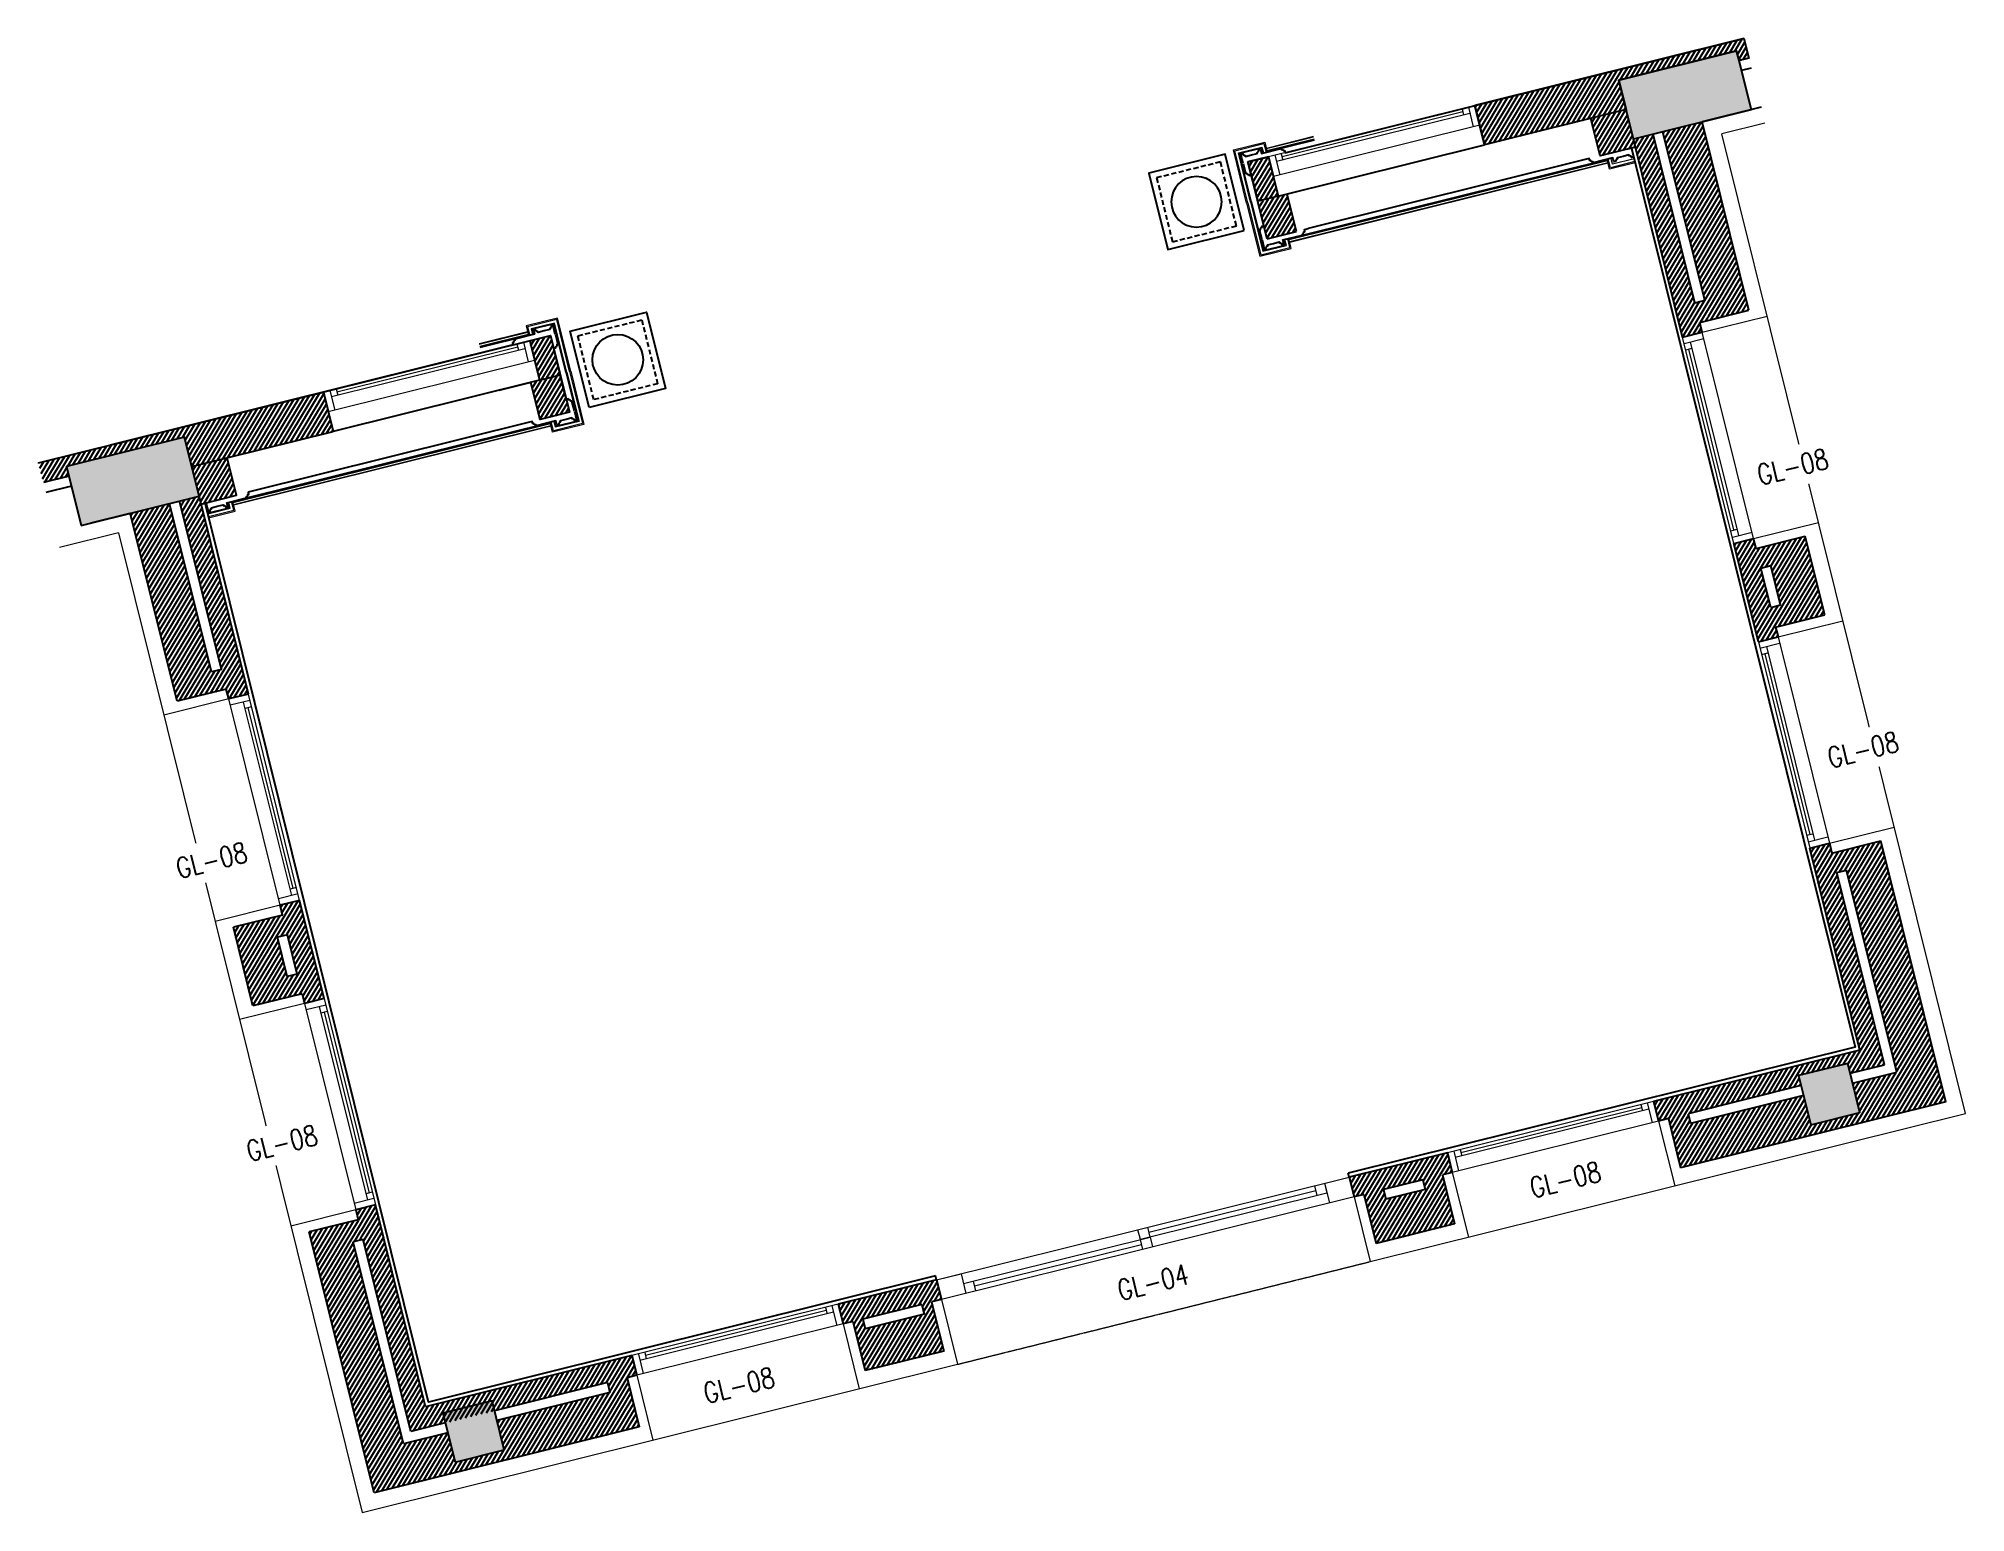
# Model space of a CAD drawing. Header units: inches. Extents: x 122939 to 389145, y 29603 to 574065.
# Drawn here: x 346258 to 355775, y 457608 to 464887 of the extents above; entities that cross this region are included whole.
import ezdxf
from ezdxf.enums import TextEntityAlignment as Align

# ---------------------------------------------------------------- set-up
doc = ezdxf.new("R2010")
doc.units = ezdxf.units.IN
doc.header["$MEASUREMENT"] = 0
doc.set_wipeout_variables(frame=1)
doc.linetypes.add('HIDDEN', pattern=[0.375, 0.25, -0.125])
for name, color, linetype, lineweight in [('A-DOOR', 134, 'Continuous', 18), ('A-GLAZ', 134, 'Continuous', 18), ('A-GLAZ-IDEN', 3, 'Continuous', 18), ('A-WALL-TILE', 8, 'Continuous', 9), ('GRC Hatch', 253, 'Continuous', 0), ('Marble', 6, 'Continuous', 0), ('XREF-V2-FF_COLS$0$A-COLS-PATT', 253, 'Continuous', 20)]:
    doc.layers.add(name, color=color, linetype=linetype, lineweight=lineweight)
for name, color, linetype in [('A-Plaster', 2, 'Continuous'), ('A-WALL', 7, 'Continuous'), ('column', 3, 'Continuous'), ('CQ Wall hatch_CHB', 8, 'Continuous'), ('gypsum', 31, 'Continuous'), ('Layer1', 1, 'Continuous'), ('Layer2', 2, 'Continuous'), ('Layer7', 8, 'Continuous')]:
    doc.layers.add(name, color=color, linetype=linetype)
doc.styles.add('TXT2', font='romans.shx', dxfattribs={"width": 0.9})
pattern_1 = [(238.9714232829852, (335559.538989674, 356396.1628943492), (16.06706840326385, -9.664978682068586), [])]
pattern_2 = [(238.9714232829857, (335559.538989674, 356396.1628943492), (16.06706840326394, -9.66497868206845), [])]

# ---------------------------------------------------------------- blocks, each defined once
blk = doc.blocks.new('TAG-WIN')
at = {"color": 1}
blk.add_wipeout([(-3.3414880591262914, -7.105427357601002e-15), (3.3414880591262026, -7.105427357601002e-15), (4.503754163611903, 2.0131039448843), (3.3414880591262026, 3.999999999999993), (-3.3414880591262914, 3.999999999999993), (-4.496188597505579, 1.999999999999993)], dxfattribs=at)
at = {"color": 2, "style": 'TXT2', "width": 0.8}
blk.add_attdef('AW01', text='', height=2, dxfattribs=at).set_placement((0, 1.999999999999993), align=Align.MIDDLE)
blk = doc.blocks.new('post top')
at = {"layer": 'Layer7'}
h = blk.add_hatch(dxfattribs=at)
h.set_pattern_fill('ANSI31', color=256, scale=100, angle=-1.27e-14, style=0)
h.set_pattern_definition([(44.99999999999999, (-32364.03618906011, 157002.8408459602), (-8.838834764831839, 8.838834764831846), [])])
edge = h.paths.add_edge_path()
edge.add_arc((-10307.37570355419, 1295.741312117155), 125, -1.27e-14, 360)
at = {"layer": 'Layer1', "linetype": 'HIDDEN', "ltscale": 100, "elevation": -3.156307375e-07}
blk.add_lwpolyline([(-10469.87570355422, 1133.24131211713), (-10469.87570355422, 1458.241312117181), (-10144.87570355417, 1458.241312117181), (-10144.87570355417, 1133.24131211713)], close=True, dxfattribs=at)
at = {"layer": 'Layer2', "elevation": -3.156307375e-07}
blk.add_lwpolyline([(-10501.55705175451, 1101.559963916836), (-10501.55705175451, 1489.922660317476), (-10113.19435535387, 1489.922660317476), (-10113.19435535387, 1101.559963916836)], close=True, dxfattribs=at)
at = {"layer": 'Layer7'}
blk.add_circle((-10307.37570355419, 1295.741312117155, -3.156307375e-07), 125, dxfattribs=at)
blk = doc.blocks.new('gl04')
at = {"color": 252, "linetype": 'HIDDEN', "ltscale": 0.5}
for p, q in [((1050.00000000227, 2900.009400234383, 0.0006785155834650629), (-1049.999999997963, 2900.00940023578, 0.0006785155834650629)), ((2.153683453798294e-09, 2900.009400234965, 0.0006785155834650629), (1.164153218269348e-10, 5.820766091346741e-11))]:
    blk.add_line(p, q, dxfattribs=at)
at = {"color": 252, "linetype": 'HIDDEN', "ltscale": 0.5, "elevation": 0.005683929841202749}
for points in [[(-361.980894203647, 3897.155185978976, -0.1748347617105472), (-24.9999999977299, 4036.737242619449), (-24.99999999743886, 4499.50640387024, 0.1859479994208985), (-689.2081062475336, 4224.382398023445)], [(361.9808942085947, 3897.155185978569, 0.1748347617105472), (25.00000000267755, 4036.737242619391), (25.00000000285218, 4499.506403870007, -0.1859479994208985), (689.2081062530051, 4224.382398023037)], [(-54.99999999720603, 4468.258419071615, 0.1695819405205691), (-645.8992408629274, 4223.499939509609), (-360.5031993705197, 3938.103898016794, -0.1489012567449878), (-54.99999999784632, 4064.647466545517)], [(55.00000000267755, 4468.258419071382, -0.1695819405205691), (645.8992408681079, 4223.499939509027), (360.5031993755838, 3938.103898016503, 0.1489012567449878), (55.00000000273576, 4064.647466545517)], [(-999.9999999978463, 3499.81895271386), (-537.5000000309083, 3499.818952713511, -0.1868473978903538), (-397.3362332627294, 3861.799846919661), (-724.5634453073144, 4189.027058964304, 0.1924223867532347)], [(1000.000000002445, 3499.818952712754), (537.5000000355067, 3499.818952712987, 0.1868473978903538), (397.3362332675606, 3861.799846919079), (724.5634453123785, 4189.027058963606, -0.1924223867532347)], [(-723.6809867934207, 4145.718193578941, 0.1762244501564096), (-969.535971481062, 3529.818952713744), (-566.7064937297255, 3529.818952713511, -0.1602103479318801), (-438.2849453010713, 3860.322152086475)], [(723.6809867987758, 4145.718193578534, -0.1762244501564096), (969.5359714857768, 3529.818952712929), (566.7064937342075, 3529.818952713045, 0.1602103479318801), (438.2849453061353, 3860.322152086068)], [(487.5000000354485, 3499.818952713103), (-487.5000000309083, 3499.818952713627, -1)], [(456.5153338417294, 3529.818952713103), (-456.5153338369564, 3529.818952713744, -0.9364417103757533)]]:
    blk.add_lwpolyline(points, format="xyb", close=True, dxfattribs=at)
at = {"color": 252, "linetype": 'HIDDEN', "ltscale": 0.5, "elevation": -0.005683588270033535}
blk.add_lwpolyline([(1050.000000002678, 3499.819033348293), (1049.999999999884, -6.402842700481415e-10), (-1050.000000000291, 6.402842700481415e-10), (-1049.999999997381, 3499.819033352949)], dxfattribs=at)
at = {"color": 252, "linetype": 'HIDDEN', "ltscale": 0.5}
for points in [[(-999.9999999983702, 3449.818952713918), (-537.4999999984284, 3449.818952714151), (-537.499999998312, 2940.009400235314), (-999.999999998312, 2940.009400235431)], [(-487.4999999981956, 3449.818952713744), (-24.99999999831198, 3449.818952713569), (-24.99999999895226, 2940.009400235023), (-487.4999999987194, 2940.009400235256)], [(487.5000000026193, 3449.818952713336), (25.00000000250293, 3449.818952713918), (25.00000000238651, 2940.009400235082), (487.5000000025029, 2940.009400234849)], [(1000.000000002154, 3449.818952712754), (537.5000000025611, 3449.818952713336), (537.5000000026193, 2940.009400234732), (1000.000000002619, 2940.009400234383)], [(-969.9999999982538, 3419.818952713918), (-567.4999999981956, 3419.818952713744), (-567.4999999984284, 2970.009400235256), (-969.9999999984284, 2970.009400235314)], [(-457.4999999982538, 3419.818952713802), (-54.99999999860302, 3419.818952713511), (-54.99999999831198, 2970.009400235082), (-457.4999999984284, 2970.00940023514)], [(457.5000000022701, 3419.818952713511), (55.00000000250293, 3419.818952713686), (55.00000000238651, 2970.009400234965), (457.5000000024447, 2970.009400234674)], [(970.0000000026193, 3419.818952713045), (567.5000000022701, 3419.818952713569), (567.5000000023865, 2970.009400234674), (970.0000000023865, 2970.009400234674)], [(-999.9999999995925, 50.00000000098953), (-537.4999999998836, 50.00000000093132), (-537.4999999984866, 2860.009400235431), (-999.9999999984284, 2860.00940023514)], [(-487.4999999995925, 50.00000000064028), (-24.99999999959255, 50.00000000081491), (-24.99999999871943, 2860.009400235256), (-487.4999999983702, 2860.009400235023)], [(487.5000000008149, 50.00000000040745), (25.00000000064028, 50.00000000098953), (25.00000000221189, 2860.009400235314), (487.5000000020373, 2860.009400234849)], [(1000.000000000349, 50.00000000005821), (537.5000000004075, 50.00000000081491), (537.5000000019791, 2860.009400234965), (1000.000000002328, 2860.009400234616)], [(-969.9999999998254, 80.00000000133878), (-567.4999999997672, 80.00000000098953), (-567.4999999987194, 2830.009400235314), (-969.9999999987776, 2830.009400235256)], [(-457.4999999997672, 80.0000000007567), (-54.99999999959255, 80.00000000081491), (-54.99999999866122, 2830.009400235431), (-457.4999999984284, 2830.00940023514)], [(457.5000000008731, 80.00000000040745), (55.0000000007567, 80.00000000087311), (55.00000000203727, 2830.009400235198), (457.5000000019209, 2830.009400234849)], [(970.0000000003492, 80.00000000029104), (567.5000000007567, 80.00000000052387), (567.500000001688, 2830.009400234732), (970.0000000022119, 2830.009400234325)]]:
    blk.add_lwpolyline(points, close=True, dxfattribs=at)
blk.add_arc((2.328306436538696e-09, 3499.81895271322, 3.415711692170142e-07), 1050.000000000033, 4.398935310179102e-06, 179.9999955977297, dxfattribs=at)
at = {"layer": 'A-GLAZ', "linetype": 'HIDDEN'}
for points in [[(1.164153218269348e-10, 5.820766091346741e-11), (-999.9999999979045, 1455.004700118152), (2.153683453798294e-09, 2900.009400234965)], [(1.164153218269348e-10, 5.820766091346741e-11), (1000.000000001106, 1455.004700117453), (5.238689482212067e-10, 2900.009400235023)]]:
    blk.add_lwpolyline(points, dxfattribs=at)

msp = doc.modelspace()

# ---------------------------------------------------------------- hatches: boundary and pattern name
at = {"layer": 'CQ Wall hatch_CHB'}
h = msp.add_hatch(dxfattribs=at)
h.set_pattern_fill('ANSI31', color=8, scale=150, angle=180)
h.set_pattern_definition(pattern_2)
h.paths.add_polyline_path([(353399.9041317679, 464361.9656484124), (353351.6165471743, 464556.0489016162), (354681.0954052192, 464886.8209891771), (354705.239197516, 464789.7793625761), (354656.7183840204, 464777.707466379), (354644.6475191404, 464826.2241346836), (354062.6526356657, 464681.4247936548), (354098.6046695387, 464535.8011585145)])
h = msp.add_hatch(dxfattribs=at)
h.set_pattern_fill('ANSI31', color=8, scale=150, angle=180)
h.set_pattern_definition([(238.9714232829857, (268169.3987121587, 425137.9348169903), (16.06706840326394, -9.66497868206844), [])])
h.paths.add_polyline_path([(353924.1851912073, 464492.4034404657), (354098.8678662413, 464535.8641940778), (354144.9046166045, 464350.8277638502), (353970.2219415706, 464307.3670102383)])
h = msp.add_hatch(dxfattribs=at)
h.set_pattern_fill('ANSI31,_O', color=8, scale=149.9999999999999, angle=179.9999999999995)
h.set_pattern_definition(pattern_1)
h.paths.add_polyline_path([(354511.8369865494, 463497.196697865), (354705.9202397586, 463545.4842824603), (354474.6936621714, 464474.8285803722), (354280.6107657058, 464426.5395619548)])
h.paths.add_polyline_path([(354837.3091063284, 461980.9211947753), (355080.160065996, 462041.3421021179), (354983.5820291589, 462429.5078950587), (354740.7339569339, 462369.0877061065), (354764.8797790055, 462272.04658451), (354813.3985639461, 462284.1179760052), (354861.9315866645, 462090.095787391), (354813.1673423275, 462077.9633260137)])
h.paths.add_polyline_path([(354235.0227176357, 459638.5816721398), (354259.1711472422, 459541.521406708), (354307.6919605428, 459553.593302856), (354368.0467147938, 459311.0082336292), (355678.3690749113, 459637.0244964358), (355357.8218553966, 460925.365714716), (355163.7386021874, 460877.0781301209), (355435.9971600292, 459782.8183744838), (355217.3850437545, 459728.4276696155), (355253.5299481306, 459583.1543142301), (355010.9269518261, 459522.7905320119), (354974.78204745, 459668.0638873977), (354416.805662521, 459529.2163264451), (354404.7334079167, 459577.7370505608), (354962.7108682147, 459716.5848790634), (354950.5667541734, 459765.3944201439), (355193.4392430693, 459825.7967022519), (355205.5769205696, 459777.011492649), (355375.1487002672, 459819.1804900277), (355139.1064435323, 460767.9011295555), (355187.6272568331, 460779.9730257033), (355163.7386021874, 460877.0781301209), (355115.0900408325, 460864.9744504734), (355103.1455342807, 460913.5269580906), (355006.1133911371, 460889.3855252619), (355254.2182238671, 459892.1637830193)])
h.paths.add_polyline_path([(354378.3713672882, 463412.4663972916), (354475.3884278522, 463436.6040775987), (354463.3147256667, 463485.1244415604), (354511.8369865494, 463497.1966978651), (354487.457433032, 463594.1796674752), (354439.169127333, 463582.1656188234), (354232.0900415896, 464414.4673073505), (354135.0708691208, 464390.3283404891)])
h.paths.add_polyline_path([(354728.9057080431, 462417.6691384327), (354631.8878691479, 462393.5312644776), (354752.6058009199, 461908.3228752774), (354849.6282540895, 461932.4618972561)])
h = msp.add_hatch(dxfattribs=at)
h.set_pattern_fill('ANSI31', color=8, scale=150, angle=180)
h.set_pattern_definition(pattern_2)
h.paths.add_polyline_path([(352231.0513158573, 464277.2541704561), (352332.6794678552, 464302.539082501), (352380.9679149588, 464108.4523625919), (352279.339762961, 464083.1674505468)])
h = msp.add_hatch(dxfattribs=at)
h.set_pattern_fill('ANSI31', color=8, scale=150, angle=180)
h.set_pattern_definition([(238.9714232829857, (289538.5417782149, 430454.5438571366), (16.06706840326394, -9.66497868206844), [])])
h.paths.add_polyline_path([(352279.6517930784, 464081.9133017506), (352425.2146677678, 464118.1290983693), (352470.9393880958, 463934.3468166951), (352325.3765134066, 463898.131020076)])
h = msp.add_hatch(dxfattribs=at)
h.set_pattern_fill('ANSI31', color=8, scale=150, angle=180)
h.set_pattern_definition([(238.9714232829857, (335074.5968475884, 356275.510110957), (16.06706840326394, -9.66497868206845), [])])
h.paths.add_polyline_path([(348786.0740063544, 463420.1496521183), (348683.9143075155, 463394.7324921198), (348732.2027546192, 463200.6457722106), (348834.3624534581, 463226.062932209)])
h = msp.add_hatch(dxfattribs=at)
h.set_pattern_fill('ANSI31', color=8, scale=150, angle=180)
h.set_pattern_definition([(238.9714232829857, (285948.0015940021, 429561.2235421783), (16.06706840326394, -9.66497868206844), [])])
h.paths.add_polyline_path([(348689.1116088654, 463188.5929867922), (348834.6744835544, 463224.8087834111), (348880.3992038825, 463041.0265017365), (348734.8363291934, 463004.8107051175)])
h = msp.add_hatch(dxfattribs=at)
h.set_pattern_fill('ANSI31', color=8, scale=150, angle=180)
h.set_pattern_definition(pattern_2)
h.paths.add_polyline_path([(347713.2643778176, 462947.1393115812), (347664.9767932246, 463141.2225647852), (346257.8822161626, 462791.1398178244), (346282.0260084587, 462694.0981912229), (346408.1625409717, 462725.4807468192), (346396.0916760913, 462773.9974151236), (346978.0865595656, 462918.7967561524), (347014.5638400466, 462773.3038014788)])
h = msp.add_hatch(dxfattribs=at)
h.set_pattern_fill('ANSI31', color=8, scale=150, angle=180)
h.set_pattern_definition([(238.9714232829857, (261259.7794486712, 423418.8356976717), (16.06706840326394, -9.66497868206844), [])])
h.paths.add_polyline_path([(347014.5659277197, 462773.3043211476), (347189.2486027539, 462816.7650747594), (347235.2853531171, 462631.7286445321), (347060.6026780832, 462588.2678909199)])
h = msp.add_hatch(dxfattribs=at)
h.set_pattern_fill('ANSI31,_O', color=8, scale=149.9999999999999, angle=179.9999999999995)
h.set_pattern_definition(pattern_1)
h.paths.add_polyline_path([(347788.574621773, 459042.1498263386), (347594.4913685637, 458993.8622417442), (347915.053216291, 457705.46375974), (349224.8513066646, 458031.3488217723), (349164.4862041852, 458273.9724239737), (349067.4447465222, 458249.8279526585), (349079.7825680917, 458201.3530878216), (348521.524758778, 458062.457968022), (348557.6701684601, 457917.1825817139), (348145.5064088222, 457814.6308462305), (348315.0664586793, 457856.8216671171), (348278.9221192289, 458002.0927519572), (348060.8470943391, 457947.8356746216), (347812.726856986, 458945.1103003196), (347860.9885125745, 458957.1177184681), (347836.8447202782, 459054.1593450702)])
h.paths.add_polyline_path([(346942.5904698385, 461613.9809878545), (347184.9624414861, 461674.282723789), (347160.8166320048, 461771.3238485192), (347112.2958242488, 461759.2519537498), (346905.462630322, 462591.5491038194), (346711.4494322403, 462542.9799541332)])
h.paths.add_polyline_path([(347414.3347955351, 460546.2920066806), (347220.2515423263, 460498.0044220866), (347316.830296076, 460109.8388075113), (347559.1911753714, 460170.1377836877), (347535.047384488, 460267.1794106411), (347486.7857274857, 460255.1719921414), (347438.4981428924, 460449.2552453452), (347486.7577489146, 460461.2621535652), (347462.6159863929, 460558.3042851712)])
h = msp.add_hatch(dxfattribs=at)
h.set_pattern_fill('ANSI31,_O', color=8, scale=149.9999999999999, angle=179.9999999999995)
h.set_pattern_definition(pattern_1)
h.paths.add_polyline_path([(347922.065165531, 459126.886328085), (347825.0235302165, 459102.742533621), (348097.2919920546, 458008.444093657), (348679.5338722975, 458153.3094547509), (348679.5374339308, 458153.2940119068), (349213.0073759421, 458286.0444093071), (349188.8628667337, 458383.0858575387), (348170.1925028747, 458129.6146107833)])
h.paths.add_polyline_path([(347547.8253392936, 460631.0285084276), (347450.7837060685, 460606.8847144828), (347571.5062514407, 460121.6774731393), (347668.5478853399, 460145.8212672516)])
h.paths.add_polyline_path([(347197.266427293, 461625.8196540016), (347294.3080591027, 461649.9634475941), (347051.0250578457, 462627.7648420355), (346953.9834273947, 462603.6210487812)])
h = msp.add_hatch(dxfattribs=at)
h.set_pattern_fill('ANSI31,_O', color=8, scale=149.9999999999999, angle=179.9999999999995)
h.set_pattern_definition(pattern_1)
h.paths.add_polyline_path([(352912.6606363052, 459154.9875921503), (352900.5883817011, 459203.5083162664), (353094.6688698399, 459251.8070140038), (353106.7411244442, 459203.286289887)], flags=16)
h.paths.add_polyline_path([(353252.0729213505, 459033.3356712133), (353191.713440609, 459275.9397377177), (353240.2342539101, 459288.011633866), (353216.0876971531, 459385.0643717173), (352730.8823287294, 459264.3342990151), (352755.0261210254, 459167.2926724141), (352803.546934327, 459179.3645685627), (352863.9057965592, 458936.7683428159)])
h = msp.add_hatch(dxfattribs=at)
h.set_pattern_fill('ANSI31,_O', color=8, scale=149.9999999999999, angle=179.9999999999995)
h.set_pattern_definition(pattern_1)
h.paths.add_polyline_path([(350728.992592086, 458405.5891845859), (350668.6311490861, 458648.2011380359), (350717.1519623866, 458660.2730341846), (350693.0081700903, 458757.3146607854), (350644.4893190457, 458745.2348777014), (350207.7996787491, 458636.5956101495), (350231.9441879577, 458539.5541619163), (350620.3732179049, 458636.1858927697), (350632.4454725095, 458587.6651686535), (350341.0596707621, 458515.1677328919), (350328.9854561035, 458563.6978650284), (350280.4646428028, 458551.6259688802), (350292.5384080994, 458503.0945830074), (350340.8274265166, 458309.0116865421)])
at = {"layer": 'GRC Hatch'}
h = msp.add_hatch(color=256, dxfattribs=at)
h.dxf.hatch_style = 1
h.paths.add_polyline_path([(354062.652635666, 464681.4247936544), (354644.9101424437, 464826.2894749164), (354717.3406035933, 464535.1682757642), (354135.0830968153, 464390.3035945027)])
h = msp.add_hatch(color=256, dxfattribs=at)
h.dxf.hatch_style = 1
h.paths.add_polyline_path([(346468.7945953937, 462482.9440035395), (347051.0521021229, 462627.8086847888), (346978.6222194051, 462918.9275590383), (346396.3647126756, 462774.0628777887)])
at = {"layer": 'XREF-V2-FF_COLS$0$A-COLS-PATT'}
for points in [[(355011.1946573068, 459522.8331550056), (355253.7987238111, 459583.1926357472), (355193.4392430693, 459825.7967022518), (354950.8351765651, 459765.4372215102)], [(348315.3229270691, 457856.9094556094), (348557.9269935735, 457917.2689363512), (348497.5675128318, 458159.8730028559), (348254.9634463274, 458099.5135221144)]]:
    msp.add_hatch(color=256, dxfattribs=at).paths.add_polyline_path(points)

# ---------------------------------------------------------------- linework, layer by layer
at = {"layer": 'A-DOOR'}
for p, q in [((352573.131450294, 459173.5615599248, -1.916740496246103e-07), (352561.0595541304, 459222.0823732226, -1.916740496246103e-07)), ((351742.2305272075, 458992.5970062296, 1.124836122532325e-06), (352567.0955022123, 459197.8219665738, -1.916740496246103e-07)), ((351748.2664752891, 458968.3365995804, 1.124836122532325e-06), (351736.1945791258, 459016.8574128778, 1.124836122532325e-06)), ((350880.9388608735, 458726.7850773549, -1.916740496244456e-07), (351705.7926982358, 458932.0072666731, -1.916740496246103e-07)), ((351711.8286463177, 458907.7468600244, -1.916740496246103e-07), (351699.7567501543, 458956.2676733221, -1.916740496246103e-07)), ((350886.9748089552, 458702.5246707067, -1.916740496244456e-07), (350874.9029127918, 458751.0454840034, -1.916740496244456e-07))]:
    msp.add_line(p, q, dxfattribs=at)
at = {"layer": 'A-DOOR', "color": 9, "linetype": 'HIDDEN'}
msp.add_line((350796.8224295208, 458340.0519338389, 1.466681579672572e-07), (352834.6965881374, 458847.0715721598, 1.124836122511044e-06), dxfattribs=at)
at = {"layer": 'A-DOOR', "elevation": 1.466518336033709e-07}
msp.add_lwpolyline([(350717.1519623902, 458660.2730341692), (350693.0041586415, 458757.3307840827), (352730.8783172838, 459264.3504223006), (352755.0261210322, 459167.2926723872)], close=True, dxfattribs=at)
for points in [[(352609.57628405, 459234.1706819194), (352621.6522523688, 459185.6335012607), (351699.7456619916, 458956.2647034172), (351687.6696936726, 459004.801884076)], [(352609.57628405, 459234.1706819189), (352633.7240877952, 459137.1129320213)], [(350826.3780273391, 458738.9899552017), (351748.2734800731, 458968.3559820182), (351760.3494483926, 458919.8188013596)], [(350693.0081700902, 458757.3146607868), (350814.3102033581, 458787.4944011609), (350838.4539956583, 458690.452774543)]]:
    msp.add_lwpolyline(points, dxfattribs=at)
at = {"layer": 'A-GLAZ'}
for p, q in [((353351.6175271282, 464556.0448509348), (352332.6794678549, 464302.5390825008)), ((353288.5404527666, 464540.3514545553), (353296.3871852726, 464508.8129259123)), ((353320.0789814091, 464548.1981870623), (353344.2217675467, 464451.1606046219)), ((353375.7603132662, 464459.0072684939), (352356.8222539924, 464205.5015000608)), ((353327.9257309921, 464516.659589785), (352372.0647290049, 464278.847286365)), ((353292.4638360952, 464524.5821215993), (352399.6798913943, 464302.4632831925)), ((352364.2179964979, 464310.3858150078), (352388.3607826352, 464213.3482325673)), ((352395.7565251407, 464318.232547514), (352403.6032576476, 464286.6940188713)), ((348683.9152874692, 463394.7284414392), (347664.9772281952, 463141.2226730054)), ((354631.6244783396, 462393.4657332905, 1.466559146943414e-07), (354378.1106215931, 463412.4017802057, 1.466559146943414e-07)), ((354385.9573540793, 463380.8632515568, 1.466559146943414e-07), (354482.9991058753, 463405.0070749691, 1.466559146943414e-07)), ((354728.6661649225, 462417.6092845085, 1.466559146942465e-07), (354475.1523081754, 463436.5453314234, 1.466559146942465e-07)), ((348708.0580736069, 463297.6908589974), (347689.1200143331, 463044.1850905637)), ((348660.2234913321, 463355.3431802894), (347704.3624893447, 463117.5308768689)), ((348624.7615964358, 463363.2657121039), (347731.9776517347, 463141.1468736966)), ((348620.838213107, 463379.0350450599), (348628.6849456134, 463347.4965164172)), ((348652.3767417494, 463386.8817775665), (348676.519527888, 463289.8441951257)), ((354393.8040865653, 463349.3247229092, 1.466559146943414e-07), (354425.3426152138, 463357.1714553956, 1.466559146943414e-07)), ((354631.7002776911, 462460.4661568297, 1.466559146943414e-07), (354409.5733508896, 463353.2480891524, 1.466559146943414e-07)), ((354655.3162745011, 462432.8509944243, 1.466559146943414e-07), (354417.4958827278, 463388.7099840433, 1.466559146943414e-07)), ((347696.5157568381, 463149.0694055118), (347720.6585429762, 463052.0318230704)), ((347728.0542854815, 463156.9161380191), (347735.901017988, 463125.3776093757)), ((354615.9309447324, 462456.5427735102, 1.466559146943414e-07), (354647.4694733813, 462464.3895059968, 1.466559146943414e-07)), ((354623.7776772192, 462425.0042448627, 1.466559146943414e-07), (354720.8192472769, 462449.1480230583, 1.466559146943414e-07)), ((354752.3434200311, 461908.2575953564, 1.466640768762863e-07), (355005.8491884643, 460889.3195360832, 1.466640768762863e-07)), ((354760.1900839031, 461876.7190496367, 1.466640768762863e-07), (354857.2316539449, 461900.8628278956, 1.466640768762863e-07)), ((354791.7286811802, 461884.5657992198, 1.466640768762863e-07), (355029.5409846007, 460928.7047972323, 1.466640768762863e-07)), ((354849.3849866536, 461932.4016287317, 1.466640768761915e-07), (355102.8907550865, 460913.4635694587, 1.466640768761915e-07)), ((354768.0368164091, 461845.1805209946, 1.466640768762863e-07), (354799.5753450527, 461853.0272535009, 1.466640768762863e-07)), ((354783.8061493655, 461849.1039043231, 1.466640768762863e-07), (355005.9249877727, 460956.3199596227, 1.466640768762863e-07)), ((347450.5401060679, 460606.8238512145, 1.466559146942465e-07), (347197.0343376345, 461625.7619104884, 1.466559146942465e-07)), ((347301.9226367637, 461618.3674152202, 1.466559146943414e-07), (347204.8808849836, 461594.2235917463, 1.466559146943414e-07)), ((347508.1964115411, 460654.6596807264, 1.466559146943414e-07), (347270.384108121, 461610.5206827134, 1.466559146943414e-07)), ((347309.7693692701, 461586.8288865782, 1.466559146943414e-07), (347278.2308406269, 461578.9821540705, 1.466559146943414e-07)), ((347547.5816726904, 460630.9678845903, 1.466559146943414e-07), (347294.0759042572, 461649.9059438637, 1.466559146943414e-07)), ((347516.1189433559, 460690.121575623, 1.466559146943414e-07), (347294.000104949, 461582.9055203244, 1.466559146943414e-07)), ((354990.1557234511, 460952.3965933687, 1.466640768762863e-07), (355021.694252094, 460960.2433258756, 1.466640768762863e-07)), ((354998.0024559575, 460920.8580647257, 1.466640768762863e-07), (355095.0442077382, 460945.0018881997, 1.466640768762863e-07)), ((347539.7350088179, 460662.5064303093, 1.466559146943414e-07), (347442.693438776, 460638.3626520515, 1.466559146943414e-07)), ((347531.8882763121, 460694.0449589526, 1.466559146943414e-07), (347500.3497476683, 460686.1982264461, 1.466559146943414e-07)), ((347571.2589673832, 460121.6162052865, 1.466640768761915e-07), (347824.7728241299, 459102.6801583713, 1.466640768761915e-07)), ((347676.1474550867, 460114.2212449329, 1.466640768762863e-07), (347579.105885029, 460090.0774667369, 1.466640768762863e-07)), ((347644.6088578044, 460106.3744953701, 1.466640768762863e-07), (347882.4292495781, 459150.5155057519, 1.466640768762863e-07)), ((347683.9941875729, 460082.6827162846, 1.466640768762863e-07), (347652.4556589246, 460074.8359837985, 1.466640768762863e-07)), ((347668.2248546145, 460078.7593329656, 1.466640768762863e-07), (347890.3517814162, 459185.9774006426, 1.466640768762863e-07)), ((347668.3006539659, 460145.7597565042, 1.466640768762863e-07), (347921.8145107124, 459126.8237095894, 1.466640768762863e-07)), ((354235.0283611063, 459638.5589891495, 1.124836122511044e-06), (353216.0903018326, 459385.0532207153, 1.124836122511044e-06)), ((354211.3365649694, 459599.1737279996, 1.124836122511044e-06), (353255.4755629815, 459361.3614245793, 1.124836122511044e-06)), ((354175.8746700724, 459607.0962598145, 1.124836122511044e-06), (353283.0907253714, 459384.9774214074, 1.124836122511044e-06)), ((354171.9512867439, 459622.8655927709, 1.124836122511044e-06), (354179.7980192505, 459591.3270641275, 1.124836122511044e-06)), ((354203.4898153862, 459630.7123252773, 1.124836122511044e-06), (354227.6335936446, 459533.6707552348, 1.124836122511044e-06)), ((354259.1723131837, 459541.5174023003, 1.124836122510973e-06), (353240.2342539102, 459288.0116338667, 1.124836122510973e-06)), ((353279.1673591182, 459400.7466857294, 1.124836122511044e-06), (353287.0140916252, 459369.2081570859, 1.124836122511044e-06)), ((353247.6288304752, 459392.8999532225, 1.124836122511044e-06), (353271.7726539496, 459295.8582014414, 1.124836122511044e-06)), ((347913.9677782264, 459158.3622382381, 1.466640768762863e-07), (347816.9260264303, 459134.218414826, 1.466640768762863e-07)), ((347906.1210457404, 459189.900766886, 1.466640768762863e-07), (347874.5825170917, 459182.0540343995, 1.466640768762863e-07)), ((350207.8010433843, 458636.5916551778, 1.124836122511044e-06), (349188.8629841104, 458383.0858867447, 1.124836122511044e-06)), ((350231.9450767597, 458539.5500885551, 1.12483612251095e-06), (349213.0070174857, 458286.044320122, 1.12483612251095e-06)), ((350184.1092472477, 458597.2063940295, 1.124836122511044e-06), (349228.2482452604, 458359.394090608, 1.124836122511044e-06)), ((350148.6473523511, 458605.1289258429, 1.124836122511044e-06), (349255.8634076496, 458383.0100874367, 1.124836122511044e-06)), ((350144.7239690219, 458620.8982587995, 1.124836122511044e-06), (350152.5707015282, 458589.3597301557, 1.124836122511044e-06)), ((350176.262497665, 458628.7449913057, 1.124836122511044e-06), (350200.4062759226, 458531.7034212635, 1.124836122511044e-06)), ((349220.4015127539, 458390.9326192514, 1.124836122511044e-06), (349244.5453362277, 458293.8908674715, 1.124836122511044e-06)), ((349251.9400413962, 458398.7793517577, 1.124836122511044e-06), (349259.7867739031, 458367.2408231147, 1.124836122511044e-06))]:
    msp.add_line(p, q, dxfattribs=at)
at = {"layer": 'A-Plaster'}
for p, q in [((352730.8823287293, 459264.3342990165, 1.466681579672573e-07), (352726.0535702701, 459283.7426243368, 1.466518336033709e-07)), ((350693.00817009, 458757.3146607868, 1.466518336033709e-07), (350688.1794116306, 458776.7229861073, -1.466596427898901e-07))]:
    msp.add_line(p, q, dxfattribs=at)
at = {"layer": 'A-WALL'}
for p, q in [((354681.0954052196, 464886.8209891769), (353351.6165471742, 464556.0489016162)), ((354669.3831795836, 464780.8584460593, 1.42935422585987e-07), (354656.9810073241, 464777.7728066121, 1.465747683136736e-07)), ((354717.3110936644, 464741.2585492744, 1.324136814793755e-07), (354669.0529034722, 464729.2519933108, 1.46574768313651e-07)), ((353351.6165471746, 464556.0489016163), (353399.9041317679, 464361.9656484124)), ((354098.6046695387, 464535.8011585145, 1.466518336033709e-07), (353399.9041317679, 464361.9656484124)), ((354378.1126940062, 463412.4020398169, 1.699578819121427e-07), (354098.6124169009, 464535.8030860458, 1.466440241626346e-07)), ((354765.5986782578, 464547.1752960708, 1.231765243609188e-07), (354474.4737984526, 464474.7439191807, 1.879849087900942e-07)), ((354705.6864907134, 463545.4261260941, 1.46655914693839e-07), (354474.4737984526, 464474.7439191807, 1.466681579672627e-07)), ((352380.9670524495, 464108.4558292911), (353399.9041318301, 464361.9656481622)), ((354438.9386364429, 463582.1082730815, 1.70939750959474e-07), (354231.8698512188, 464414.3839754688, 1.738680386397391e-07)), ((354487.4594446716, 463594.1801679675, 1.46647752511888e-07), (354280.3906600719, 464426.4558705108, 1.46651833603371e-07)), ((352332.6794678548, 464302.5390825002), (352231.0513158573, 464277.2541704561)), ((352231.0513158571, 464277.254170457), (352279.3389004507, 464083.1709172528)), ((352332.6794678548, 464302.5390825002), (352380.9670524484, 464108.4558292968)), ((352325.3765133751, 463898.131020202, -1.395112052097963e-08), (352278.2139146265, 464087.692595332, -1.395112052098024e-08)), ((352380.9670524484, 464108.4558292968), (352279.3389004508, 464083.1709172522)), ((352470.9393880652, 463934.346816822, -1.395112052097963e-08), (352425.2146677364, 464118.1290984959, -1.395112052097963e-08)), ((352325.3765133751, 463898.131020202, -1.395112052097963e-08), (352470.9393880652, 463934.346816822, -1.395112052097963e-08)), ((354438.936619731, 463582.1077713261, 1.466559146943414e-07), (354487.457433032, 463594.1796674752, 1.466559146943414e-07)), ((354463.0804120272, 463485.0661447239, 1.466559146943414e-07), (354705.6864907134, 463545.4261260941, 1.46655914693839e-07)), ((348683.9143075156, 463394.732492119), (348786.0740063692, 463420.1496521215, 1.020358264749333e-07)), ((348683.9143075156, 463394.732492119), (348732.201892109, 463200.6492389151)), ((348786.0740063692, 463420.1496521215, 1.020358264749333e-07), (348834.3615909629, 463226.0663989171, 1.020358264749333e-07)), ((354378.1106815738, 463412.4015391268, 1.466559146943414e-07), (354475.1523081754, 463436.5453314234, 1.466559146943414e-07)), ((354475.1523081754, 463436.5453314234, 1.466559146942465e-07), (354463.0804120272, 463485.0661447239, -8.315120498512484e-07)), ((348732.201892109, 463200.6492389151), (348834.3615909629, 463226.0663989171, 1.020358264749333e-07)), ((346257.8822161626, 462791.1398178231, 1.18499931526907e-07), (347664.9772281958, 463141.2226730046)), ((347664.9772281955, 463141.2226730044), (347713.2648127891, 462947.1394198007)), ((348732.2018920476, 463200.6492391604), (347713.2648127891, 462947.1394198007)), ((347014.5659277198, 462773.3043211473, 1.466518336033709e-07), (347713.264812667, 462947.1394200304)), ((346408.4349992515, 462725.5485338753, 2.567062892969843e-06), (346282.0260084835, 462694.0981911249, 2.604156880286452e-06)), ((347294.0739520546, 461649.9052021577, 1.699511134796947e-07), (347014.5736748885, 462773.3062486296, 1.466596427870297e-07)), ((346420.5068953689, 462677.0277206992, 2.567062892964379e-06), (346294.0979046001, 462645.577377951, 2.604156880280917e-06)), ((346517.3024977701, 462495.0131801157, 1.457450696697168e-07), (346711.1436702874, 462543.240535445, 1.67319032891224e-07)), ((346942.3563627999, 461613.9227424199, 1.466681579672598e-07), (346711.1436702874, 462543.240535445, 1.466681579672492e-07)), ((347112.2958242488, 461759.2519537498, 1.466559146943414e-07), (346905.2270395168, 462591.5276562607, 1.46651833603371e-07)), ((347160.8166320048, 461771.3238485192, 1.689415182358031e-07), (346953.7478483699, 462603.5995513026, 1.738680386397391e-07)), ((354631.6204341839, 462393.4647271109, 1.466559146943414e-07), (354728.6620607857, 462417.6085194079, 1.466559146944362e-07)), ((354752.3393758752, 461908.2565891779, 1.466640768762863e-07), (354631.6204341839, 462393.4647271109, 1.466559146943414e-07)), ((354740.733956934, 462369.0877061065, 1.466559146943414e-07), (354728.6620607857, 462417.6085194079, 1.466559146943032e-07)), ((354740.733956934, 462369.0877061065, 1.466559146943414e-07), (354983.3400455163, 462429.4476899384, 1.466559146943414e-07)), ((355079.9151949107, 462041.2811786063, 1.466640768762865e-07), (354983.3400455163, 462429.4476899384, 1.466640768762865e-07)), ((354764.8777506449, 462272.0460798569, 1.466559146943414e-07), (354813.398563946, 462284.1179760058, 1.466559146943414e-07)), ((354813.1673423277, 462077.9633260129, 1.577443686979141e-07), (354764.8797790057, 462272.0465845097, 1.634804274760669e-07)), ((354861.6881477484, 462090.0352201996, 1.466654925893703e-07), (354813.4005856491, 462284.1184790007, 1.466539190486315e-07)), ((354813.1653126188, 462077.9628210256, 1.466640768762863e-07), (354861.6861259195, 462090.0347171734, 1.466640768762863e-07)), ((354837.3091063284, 461980.9211947756, 1.466640768762865e-07), (355079.9151949107, 462041.2811786063, 1.466640768762865e-07)), ((354837.3091063284, 461980.9211947756, 1.466640768762863e-07), (354849.3810024768, 461932.4003814743, 1.466640768762482e-07)), ((354752.3393758752, 461908.2565891779, 1.466640768762863e-07), (354849.3810024768, 461932.4003814743, 1.466640768763812e-07)), ((347160.8186491887, 461771.3243503908, 1.466559146943414e-07), (347112.2978358881, 461759.2524542426, 1.466559146943414e-07)), ((347184.962441486, 461674.2827237889, 1.466559146943414e-07), (346942.3563627999, 461613.9227424199, 1.46655914693839e-07)), ((347197.0343376345, 461625.7619104884, 1.466559146942465e-07), (347184.962441486, 461674.2827237889, -8.315120498512484e-07)), ((347294.0759642362, 461649.9057027848, 1.466559146943414e-07), (347197.0343376345, 461625.7619104884, 1.466559146943414e-07)), ((355114.9626512352, 460864.9427561573, 1.466640768762863e-07), (355357.5687497139, 460925.3027424508, 1.466640768762834e-07)), ((355678.1135865306, 459636.9304786624, 1.466681579672573e-07), (355357.5687499644, 460925.3027425131, 1.466640768762834e-07)), ((355005.8491284848, 460889.319777162, 1.466640768762863e-07), (355102.8907550865, 460913.4635694587, 1.466640768762863e-07)), ((355253.9646203853, 459892.0728987303, 1.466681579673441e-07), (355005.8511607097, 460889.3202827757, 1.508641393364382e-07)), ((355102.8907550865, 460913.4635694587, 1.466640768761915e-07), (355114.9626512352, 460864.9427561573, -8.315038876693034e-07)), ((355139.1064435325, 460767.9011295556, 1.466640768762863e-07), (355187.6272568332, 460779.9730257035, 1.466640768762863e-07)), ((355375.1500520463, 459819.1750567951, 1.466674482126252e-07), (355139.1084851412, 460767.9016375046, 1.502687208501092e-07)), ((355435.7427487333, 459782.7261472724, 1.466681579672573e-07), (355187.6292890582, 460779.9735313177, 1.46655914694342e-07)), ((347462.6159863929, 460558.3042851712, 1.466559146943414e-07), (347220.0098978106, 460497.9443013398, 1.466559146943414e-07)), ((347547.5857168466, 460630.9688907694, 1.466559146943414e-07), (347450.5440902446, 460606.8250984721, 1.466559146944362e-07)), ((347462.6159863929, 460558.3042851712, 1.466559146943414e-07), (347450.5440902446, 460606.8250984721, 1.466559146943032e-07)), ((347668.304698122, 460145.7607626834, 1.466640768762863e-07), (347547.5857168466, 460630.9688907694, 1.466559146943414e-07)), ((347316.5850867894, 460109.7777998568, 1.466640768762865e-07), (347220.0098978106, 460497.9443013398, 1.466640768762865e-07)), ((347486.5245493592, 460255.1070114637, 1.466654925893703e-07), (347438.2369422714, 460449.1902590721, 1.466539190486315e-07)), ((347486.7597772753, 460461.2626582176, 1.466559146943414e-07), (347438.2389639742, 460449.1907620696, 1.466559146943414e-07)), ((347535.0453547796, 460267.1789056529, 1.577443686979141e-07), (347486.7577489148, 460461.2621535654, 1.634804274760669e-07)), ((347535.047384488, 460267.1794106411, 1.466640768762863e-07), (347486.5265711877, 460255.1075144932, 1.466640768762863e-07)), ((347559.1911753714, 460170.1377836877, 1.466640768762865e-07), (347316.5850867894, 460109.7777998568, 1.466640768762865e-07)), ((347559.1911753714, 460170.1377836877, 1.466640768762863e-07), (347571.2630715198, 460121.616970387, 1.466640768762482e-07)), ((347668.304698122, 460145.7607626834, 1.466640768762863e-07), (347571.2630715198, 460121.616970387, 1.466640768763812e-07)), ((355253.9646203857, 459892.0728987315, 1.466681579672573e-07), (354235.027354945, 459638.5630333099, 1.124852446874889e-06)), ((355205.3197233294, 459776.9475330104, -0.0831124705719373), (355375.1566351966, 459819.1824632803, -0.01846572284155457)), ((355217.3861861691, 459728.4253682338, -0.0831124705719373), (355435.7427487333, 459782.7261472724, 1.466681579672573e-07)), ((355375.1566351966, 459819.1824632803, -0.01846572284155474), (355375.1500520463, 459819.1750567951, 1.466674482126247e-07)), ((354962.7175081322, 459716.5574215912, -0.1779822485811242), (354404.7336957488, 459577.7366586379, -0.01608798343076677)), ((354235.027354945, 459638.5630333099, 1.124852446874888e-06), (354259.1711472422, 459541.521406708, 1.12485244687487e-06)), ((355678.1135865304, 459636.9304786627, 1.466681579672575e-07), (354368.0514412845, 459310.9892363523, 1.088623404284627e-06)), ((354974.787001441, 459668.0462660723, -0.1779822485811381), (354416.8053746886, 459529.2167183683, -0.01608798343076677)), ((354307.6919605428, 459553.593302856, 1.124852446874889e-06), (354259.1711472422, 459541.521406708, 1.124852446874894e-06)), ((354307.6919605428, 459553.593302856, 1.124852446874889e-06), (354368.0514412845, 459310.9892363523, 1.124852446874886e-06)), ((354404.7335871443, 459577.737095154, 1.124852446874889e-06), (354416.805483293, 459529.216281852, 1.124852446874889e-06)), ((353216.0904616129, 459385.0532604683, 1.124836122511044e-06), (352730.8823287293, 459264.3342990165, 1.466681579672573e-07)), ((353216.0904616129, 459385.0532604683, 1.124836122511027e-06), (353240.2342539102, 459288.0116338667, 1.124836122511027e-06)), ((352730.8823287293, 459264.3342990165, 1.466681579672573e-07), (352755.0261210262, 459167.2926724141, 1.466681579672573e-07)), ((353094.6718140071, 459251.795945421, 9.850978418103634e-07), (352900.5885609289, 459203.5083608589, 2.864064386679385e-07)), ((353094.6718140071, 459251.795945421, 1.124836122511045e-06), (353106.7437101552, 459203.2751321199, 1.124836122511045e-06)), ((353240.2342539102, 459288.0116338667, 1.124836122510973e-06), (353191.713440609, 459275.9397377177, 1.466681579672406e-07)), ((353191.713440609, 459275.9397377177, 1.124836122511044e-06), (353252.0729213505, 459033.3356712133, 1.124836122511044e-06)), ((347921.814450732, 459126.8239506683, 1.466640768762863e-07), (347824.7728241299, 459102.6801583713, 1.466640768762863e-07)), ((348169.9258784343, 458129.576061071, 1.466681579673441e-07), (347921.8145107124, 459126.8237095894, 1.466640768762863e-07)), ((352803.5469343271, 459179.3645685626, 1.466681579672571e-07), (352755.0261210262, 459167.2926724141, 1.466681579672575e-07)), ((352803.5469343271, 459179.3645685626, 1.466681579672573e-07), (352863.9064150688, 458936.7605020581, 1.466681579672381e-07)), ((352900.5885609289, 459203.5083608589, 1.466681579672571e-07), (352912.660457077, 459154.9875475584, 1.466681579673973e-07)), ((353106.7437101552, 459203.2751321199, 1.124836122511044e-06), (352912.660457077, 459154.9875475584, 2.864064386680084e-07)), ((347836.8447202783, 459054.1593450702, 1.466640768762863e-07), (347594.2386218, 458993.7993587771, 1.466640768762834e-07)), ((347824.7728241299, 459102.6801583713, 1.466640768761915e-07), (347836.8447202783, 459054.1593450702, -8.315038876693034e-07)), ((353252.0729213505, 459033.3356712133, 1.124836122511044e-06), (352863.9064150688, 458936.7605020581, 2.355925184012026e-07)), ((347914.7834583658, 457705.4270949272, 1.466681579672573e-07), (347594.2386218, 458993.7993587771, 1.466670820935099e-07)), ((348060.5791269763, 457947.7979327233, 1.466681579672573e-07), (347812.4656672987, 458945.0453167683, 1.466640768762863e-07)), ((347860.9885125748, 458957.1177184682, 1.466640768762863e-07), (347812.4676992735, 458945.04582232, 1.466640768762863e-07)), ((348097.0280364297, 458008.3906294524, 1.466674482126252e-07), (347860.9864712156, 458957.1172105813, 1.502768830320535e-07)), ((350693.0081700903, 458757.3146607869, 1.466681579672573e-07), (350207.800037205, 458636.5956993343, 1.124836122511044e-06)), ((350693.0081700903, 458757.3146607869, 1.466681579672575e-07), (350717.1519623868, 458660.2730341849, 1.466681579672573e-07)), ((350207.800037205, 458636.5956993343, 1.124836122511044e-06), (350231.9438295021, 458539.5540727323, 1.124836122511139e-06)), ((350620.1103357849, 458636.1292418871, 1.466681579672573e-07), (350328.9854561035, 458563.6978650284, 1.124836122511044e-06)), ((350620.1103357849, 458636.1292418871, 1.466681579672573e-07), (350632.1822319334, 458587.6084285869, 1.466681579672573e-07)), ((350717.1519623868, 458660.2730341849, 1.466681579673077e-07), (350668.6311490859, 458648.2011380359, 1.124836122511548e-06)), ((350668.6311490859, 458648.2011380359, 1.466681579672573e-07), (350728.990629828, 458405.5970715312, 1.46668157967266e-07)), ((350280.4646428028, 458551.6259688802, 1.124836122511044e-06), (350231.9438295021, 458539.5540727323, 1.124836122511006e-06)), ((350280.4646428028, 458551.6259688802, 1.124836122511044e-06), (350340.8241235446, 458309.0219023758, 1.124836122511044e-06)), ((350328.9854561035, 458563.6978650284, 1.124836122511044e-06), (350341.057352252, 458515.177051727, 1.124836122511044e-06)), ((350632.1822319334, 458587.6084285869, 1.466681579672573e-07), (350341.057352252, 458515.177051727, 1.124836122511044e-06)), ((349188.8632251892, 458383.0859467239, 1.124836122511044e-06), (348169.9258784339, 458129.5760610711, 1.466681579672573e-07)), ((349188.8632251892, 458383.0859467239, 1.124836122511044e-06), (349213.0070174857, 458286.044320122, 1.124836122511044e-06)), ((350728.990629828, 458405.5970715312, 2.355925184010421e-07), (350340.8241235446, 458309.0219023758, 1.035911762077259e-06)), ((349213.0070174857, 458286.044320122, 1.12483612251095e-06), (349164.4862041853, 458273.9724239738, 1.466681579654546e-07)), ((349164.4862041853, 458273.9724239738, 1.124836122511044e-06), (349224.8456849268, 458031.3683574683, 1.124836122511041e-06)), ((349067.4447465219, 458249.8279526585, -0.002307182285041081), (348509.450080507, 458110.9922539432, -0.02654474420784415)), ((349079.5173216876, 458201.3073083008, -0.002307182285041081), (348521.5219766569, 458062.4714406377, -0.02654477651115371)), ((349067.4445775835, 458249.8286316768, 1.124836122511044e-06), (349079.5164737317, 458201.3078183758, 1.124836122511044e-06)), ((349224.8456849268, 458031.3683574683, 1.088607686775455e-06), (347914.7834583658, 457705.427094926, 1.466681579672575e-07)), ((348278.9157424434, 458002.1254813683, 1.466518336039335e-07), (348060.5791269763, 457947.7979327233, 1.466681579672573e-07)), ((348097.018750164, 458008.3940876534, -0.01846572284155474), (348097.0280364297, 458008.3906294524, 1.466674482126247e-07)), ((348266.8427196292, 458050.6460143424, 1.466518336039335e-07), (348097.0277535815, 458008.3917663088, -0.003829766087209335))]:
    msp.add_line(p, q, dxfattribs=at)
msp.add_lwpolyline([(353399.9041317679, 464361.9656484124), (353351.6165471743, 464556.0489016162), (354681.0954052192, 464886.8209891771), (354705.239197516, 464789.7793625761), (354656.7183840204, 464777.707466379), (354644.6475191404, 464826.2241346836), (354062.6526356657, 464681.4247936548), (354098.6046695387, 464535.8011585145)], close=True, dxfattribs=at)
msp.add_lwpolyline([(354144.8961128081, 464350.8619433308), (353970.1999636199, 464307.3615421617), (353924.163213257, 464492.3979723899)], dxfattribs=at)
at = {"layer": 'A-WALL', "elevation": 1.466518336033709e-07}
msp.add_lwpolyline([(352231.0513158573, 464277.2541704561), (352332.6794678552, 464302.539082501), (352380.9679149588, 464108.4523625919), (352279.339762961, 464083.1674505468)], close=True, dxfattribs=at)
at = {"layer": 'A-WALL'}
for points, elevation in [([(346432.7992247621, 462834.6588731009), (348786.0740063846, 463420.1496519965), (348880.3992038825, 463041.0265017365), (348734.8363291927, 463004.8107051179), (348689.1116088654, 463188.5929867922), (348531.7112380716, 463149.434893103)], -1.466596427898903e-07), ([(347060.5721963356, 462588.2966023234), (347235.2853531171, 462631.7286445321), (347189.2486027534, 462816.7650747601)], -1.466596427898901e-07)]:
    msp.add_lwpolyline(points, dxfattribs=dict(at, elevation=elevation))
at = {"layer": 'A-WALL-TILE'}
for p, q in [((354784.9137120955, 464469.5419947878), (354571.4221335718, 464416.4256517352)), ((354784.9137120948, 464469.54199479), (354571.4221335711, 464416.425651737)), ((352380.967052448, 464108.4558292967, -1.466518336033711e-07), (353399.9041317681, 464361.9656484122, -1.466518336033711e-07)), ((355775.0619216496, 459578.6122112192, 1.466628354646595e-07), (354571.4221335711, 464416.4256517377, 1.475473106982361e-07)), ((354475.1523081756, 463436.5453314235, 1.466559146943414e-07), (354795.3896759624, 463516.2198460026, 1.466559146943414e-07)), ((347713.2648127891, 462947.1394198007, -1.466518336033709e-07), (348732.2018921087, 463200.6492389156, -1.466518336033709e-07)), ((346652.8254028438, 462446.2922003246, 1.475473106982356e-07), (346361.7005230387, 462373.8608234348, 1.475473106982356e-07)), ((346652.8254028438, 462446.2922003254, 1.466681579672356e-07), (347856.4651909219, 457608.4787598081, 1.466681579672356e-07)), ((354728.662060786, 462417.6085194066, 1.466559146943414e-07), (355048.8994285723, 462497.2830339873, 1.466559146943414e-07)), ((354849.3810024765, 461932.400381475, 1.466640768762863e-07), (355169.6183702634, 462012.0748960524, 1.466640768762863e-07)), ((347197.0343376345, 461625.7619104888, 1.466559146943414e-07), (346876.796969848, 461546.0873959087, 1.466559146943414e-07)), ((355102.8907550868, 460913.4635694583, 1.466640768762863e-07), (355423.1281228735, 460993.1380840373, 1.466640768762863e-07)), ((347450.5440902449, 460606.8250984717, 1.466559146943414e-07), (347130.3067224578, 460527.1505838935, 1.466559146943414e-07)), ((347571.2630715199, 460121.6169703886, 1.466640768762863e-07), (347251.0257037333, 460041.942455808, 1.466640768762863e-07)), ((352834.700635605, 458847.0553046286, 1.466681579672572e-07), (355775.0619216496, 459578.6122112192, 1.466681052692117e-07)), ((354259.1721534206, 459541.5173625516, 1.124852446874889e-06), (354338.8456618214, 459221.284038922, 1.124852446874889e-06)), ((353240.2342539101, 459288.011633866, 1.124836122511044e-06), (353319.9087684889, 458967.77426608, 1.124836122511044e-06)), ((352755.0261210324, 459167.292672387, 1.466681579672573e-07), (352834.7006356052, 458847.0553046285, 1.466681579672573e-07)), ((347824.7728241299, 459102.6801583713, 1.466640768762863e-07), (347504.5354563431, 459023.0056437923, 1.466640768762863e-07)), ((350717.1519623908, 458660.273034169, 1.466681579672573e-07), (350796.8264769658, 458340.0356663983, 1.466681579672573e-07)), ((350231.9438295029, 458539.5540727322, 1.124836122511044e-06), (350311.6183440806, 458219.3167049459, 1.124836122511044e-06)), ((347856.4651909219, 457608.4787598081, 1.466681579672572e-07), (350796.826476966, 458340.0356663986, 1.466681579672572e-07)), ((349213.0070174858, 458286.0443201219, 1.124836122511044e-06), (349292.6815320652, 457965.8069523356, 1.124836122511044e-06))]:
    msp.add_line(p, q, dxfattribs=at)
at = {"layer": 'column'}
for points in [[(354062.652635666, 464681.4247936544), (354644.9101424437, 464826.2894749164), (354717.3406035933, 464535.1682757642), (354135.0830968153, 464390.3035945027)], [(354062.652635666, 464681.4247936544), (354644.9101424437, 464826.2894749164), (354717.3406035933, 464535.1682757642), (354135.0830968153, 464390.3035945027)], [(346468.7945953937, 462482.9440035395), (347051.0521021229, 462627.8086847888), (346978.6222194051, 462918.9275590383), (346396.3647126756, 462774.0628777887)], [(346468.7945953937, 462482.9440035395), (347051.0521021229, 462627.8086847888), (346978.6222194051, 462918.9275590383), (346396.3647126756, 462774.0628777887)]]:
    msp.add_lwpolyline(points, close=True, dxfattribs=at)
at = {"layer": 'column', "elevation": 1.466518336033709e-07}
for points in [[(355011.1946573067, 459522.8331550056), (355253.7987238111, 459583.1926357472), (355193.4392430693, 459825.7967022518), (354950.8351765651, 459765.4372215102)], [(348315.3229270689, 457856.9094556099), (348557.9269935736, 457917.2689363512), (348497.5675128319, 458159.8730028559), (348254.9634463274, 458099.5135221144)]]:
    msp.add_lwpolyline(points, close=True, dxfattribs=at)
at = {"layer": 'gypsum'}
for points, elevation in [([(352206.8010735118, 464271.1773688626), (352195.9363669785, 464314.8461008351), (352205.6405296384, 464317.2604800651), (352206.8477192532, 464312.4083987346, -0.4446257581104195), (352212.9069901981, 464308.7635070197), (352217.7590715281, 464309.9706966344), (352218.9662611427, 464305.1186153045), (352248.0787491237, 464312.3617529938), (352277.1912371051, 464319.6048906819), (352275.9840474898, 464324.4569720122), (352280.8361288198, 464325.6641616273, -0.4446257581104195), (352284.4810205355, 464331.7234325715), (352283.2738309204, 464336.575513902), (352292.9779935807, 464338.9898931317), (352297.8067520399, 464319.581567811), (352394.8483786415, 464343.7253601081), (352396.0555682568, 464338.8732787778, -0.414213562373095), (352408.1741101459, 464331.5834953474), (352413.0261914765, 464332.7906849624), (352415.4405707064, 464323.0865223001), (354404.235791973, 464817.8954040579)], -1.466596427898768e-07), ([(354125.2315925813, 464345.975073593), (354136.0962991152, 464302.3063416203), (354126.3921364551, 464299.8919623909), (354125.1849468399, 464304.7440437212, -0.4446257581104195), (354119.1256758951, 464308.3889354363), (354114.2735945652, 464307.1817458214), (354113.0664049503, 464312.0338271512), (354083.9539169695, 464304.7906894619), (354054.8414289887, 464297.5475517734), (354056.0486186034, 464292.6954704431), (354051.1965372734, 464291.4882808286, -0.4446257581104195), (354047.5516455582, 464285.4290098835), (354048.7588351727, 464280.5769285531), (354039.0546725127, 464278.1625493235), (354034.2259140537, 464297.5708746444), (353937.1842874516, 464273.427082347), (353935.977097837, 464278.2791636774, -0.414213562373095), (353923.8585559468, 464285.5689471084), (353919.0064746168, 464284.361757493), (353916.5920953869, 464294.0659201553), (352529.0720084742, 463948.8532731814)], 2.482258109083882e-07), ([(352207.1136519836, 464269.92101597), (352219.1753838441, 464221.4410561936), (352224.0274651748, 464222.6482458087, 0.414213562373095), (352236.1460070647, 464215.3584623783), (352237.3531966795, 464210.5063810482), (352247.0573593412, 464212.9207602785), (352278.2139146265, 464087.692595332)], -1.395112052098024e-08), ([(352300.7933639638, 463893.392278545), (352288.731632103, 463941.8722383215), (352293.5837134336, 463943.0794279359, -0.414213562373095), (352300.873496864, 463955.1979698253), (352299.6663072493, 463960.0500511556), (352309.370469911, 463962.4644303857), (352278.2139146262, 464087.692595332)], -3.020303744499498e-08), ([(352301.1063772237, 463892.1360338273), (352311.9710837578, 463848.4673018545), (352321.6752464179, 463850.8816810841), (352320.4680568028, 463855.7337624141, 0.4446257581104195), (352324.1129485184, 463861.7930333592), (352328.9650298484, 463863.0002229739), (352327.7578402337, 463867.852304304), (352356.8703282144, 463875.0954419929), (352385.9828161949, 463882.3385796819), (352387.1900058101, 463877.4864983517), (352392.0420871399, 463878.6936879666, 0.4446257581104195), (352398.1013580849, 463875.0487962516), (352399.3085476998, 463870.1967149216), (352409.0127103596, 463872.6110941511), (352404.1839519005, 463892.0194194718), (352501.2255785028, 463916.1632117679), (352500.0183888876, 463921.0152930983, 0.414213562373095), (352507.3081723179, 463933.1338349881), (352512.160253648, 463934.3410246031), (352509.7458744179, 463944.045187265), (352529.0720084741, 463948.8532731814)], 1.322388639147766e-07), ([(348810.3445772954, 463426.1447466693), (348799.4798707607, 463469.8134786419), (348789.7757081009, 463467.3990994126), (348790.9828977159, 463462.5470180823, 0.4446257581104195), (348787.3380060002, 463456.4877471374), (348782.4859246705, 463455.2805575223), (348783.6931142855, 463450.4284761926), (348754.5806263044, 463443.1853385035), (348725.4681383235, 463435.9422008137), (348724.2609487087, 463440.7942821442), (348719.4088673785, 463439.5870925295, 0.4446257581104195), (348713.3495964337, 463443.2319842442), (348712.1424068189, 463448.0840655742), (348702.4382441586, 463445.6696863446), (348707.2670026181, 463426.2613610245), (348610.2253760162, 463402.1175687283), (348611.4325656309, 463397.2654873974, 0.414213562373095), (348604.1427822009, 463385.1469455079), (348599.2907008703, 463383.9397558933), (348601.7050801007, 463374.2355932315), (346612.3778770216, 462879.2943552993)], -1.466596427898768e-07), ([(348810.6571557662, 463424.8883937765), (348822.718887627, 463376.4084340001), (348817.8668062959, 463375.2012443856, -0.414213562373095), (348810.5770228655, 463363.0827024959), (348811.7842124804, 463358.2306211655), (348802.0800498187, 463355.8162419357), (348833.2366051035, 463230.5880769892)], 1.020358264720855e-07), ([(348904.3368677457, 463048.3596563512), (348892.2751358853, 463096.8396161278), (348887.4230545547, 463095.6324265124, 0.414213562373095), (348875.304512665, 463102.9222099428), (348874.0973230499, 463107.7742912731), (348864.3931603883, 463105.3599120429), (348833.2366051034, 463230.5880769891)], 1.020358264720855e-07), ([(348904.6490114282, 463047.1031952839), (348915.5137179625, 463003.4344633115), (348905.8095553021, 463001.0200840814), (348904.6023656873, 463005.8721654121, -0.4446257581104195), (348898.5430947423, 463009.5170571269), (348893.6910134124, 463008.309867512), (348892.4838237977, 463013.1619488421), (348863.371335817, 463005.9188111534), (348834.2588478358, 462998.6756734645), (348835.4660374508, 462993.8235921344), (348830.613956121, 462992.6164025195, -0.4446257581104195), (348826.9690644055, 462986.5571315741), (348828.1762540204, 462981.7050502446), (348818.47209136, 462979.2906710145), (348813.6433329007, 462998.6989963348), (348716.6017062987, 462974.5552040377), (348715.3945166839, 462979.4072853683, -0.414213562373095), (348703.2759747942, 462986.6970687993), (348698.423893464, 462985.4898791841), (348696.0095142339, 462995.1940418467), (347293.5010273922, 462646.2523063613)], 1.159869469907618e-07), ([(347084.8607199597, 462594.3464095293), (347095.7254264941, 462550.6776775565), (347105.4295891539, 462553.0920567862), (347104.2223995391, 462557.9441381167, 0.4446257581104195), (347107.8672912547, 462564.0034090615), (347112.7193725843, 462565.2105986759), (347111.5121829696, 462570.0626800061), (347140.6246709508, 462577.3058176952), (347169.7371589314, 462584.5489553848), (347170.9443485462, 462579.6968740547), (347175.7964298761, 462580.9040636691, 0.4446257581104195), (347181.855700821, 462577.2591719539), (347183.062890436, 462572.4070906243), (347192.7670530963, 462574.8214698533), (347187.9382946366, 462594.2297951739), (347284.9799212388, 462618.3735874702), (347283.7727316238, 462623.2256688008, 0.414213562373095), (347291.0625150544, 462635.3442106907), (347295.9145963844, 462636.5514003054), (347293.5002171542, 462646.2555629672), (347293.5002171541, 462646.2555629671)], -1.466596427898901e-07)]:
    msp.add_lwpolyline(points, format="xyb", dxfattribs=dict(at, elevation=elevation))
at = {"layer": 'Marble', "lineweight": 0}
for p, q in [((352322.0909163418, 464346.2331389934, -1.395112052097963e-08), (352554.3566898512, 464404.0204699521, 5.108724006890271e-07)), ((352322.8152301105, 464343.3218901951, -1.395112052097963e-08), (352555.0810036198, 464401.1092211542, 5.108724006890271e-07)), ((352325.2296093403, 464333.6177275353, -1.395112052097963e-08), (352557.4953828494, 464391.405058494, 5.108724006890271e-07)), ((352325.7124851861, 464331.6768950032, -1.395112052097963e-08), (352557.9782586954, 464389.4642259623, 5.108724006890271e-07)), ((352326.9196748012, 464326.8248136733, -1.395112052097963e-08), (352559.1854483105, 464384.6121446321, 5.108724006890271e-07)), ((354006.3206156967, 464285.4756556266, 2.827229802210314e-07), (352434.5036818517, 463894.4102653597, 8.843450570661049e-08)), ((354006.8034915425, 464283.5348230947, 2.827229802210314e-07), (352434.9865576976, 463892.469432828, 8.843450570661263e-08)), ((354009.217870772, 464273.8306604346, 2.827229802210314e-07), (352437.400936927, 463882.7652701684, 8.843450570660334e-08)), ((354009.942184541, 464270.919411637, 2.827229802210314e-07), (352438.1252506961, 463879.8540213697, 8.843450570661152e-08)), ((354005.1134260817, 464290.3277369573, 2.827229802210314e-07), (352501.2256308667, 463916.1630012998, 9.000781430730994e-08)), ((348673.3253213978, 463438.426440483, 1.020358264720855e-07), (348433.9917115826, 463378.8806438252, 1.159869469907619e-07)), ((348674.0496351667, 463435.5151916849, 1.020358264720855e-07), (348434.7160253512, 463375.969395027, 1.159869469907619e-07)), ((348676.4640143965, 463425.8110290249, 1.020358264720855e-07), (348437.1304045814, 463366.265232367, 1.159869469907619e-07)), ((348676.9468902426, 463423.8701964935, 1.020358264720855e-07), (348437.6132804272, 463364.3243998354, 1.159869469907619e-07)), ((348678.1540798573, 463419.0181151627, 1.020358264720855e-07), (348438.8204700417, 463359.4723185049, 1.159869469907619e-07)), ((348785.7380345439, 462986.6037773179, 1.020358264720855e-07), (347218.2587824613, 462596.6175949257, 1.159869469907618e-07)), ((348786.2209103896, 462984.6629447857, 1.020358264720855e-07), (347218.741658307, 462594.6767623943, 1.159869469907618e-07)), ((348788.6352896194, 462974.9587821255, 1.020358264720855e-07), (347221.1560375371, 462584.9725997329, 1.159869469907618e-07)), ((348789.3596033882, 462972.0475333278, 1.020358264720855e-07), (347221.8803513062, 462582.0613509344, 1.159869469907618e-07)), ((348784.5308449286, 462991.4558586481, 1.020358264720855e-07), (347284.9807314764, 462618.3703308658, 1.159869469907618e-07))]:
    msp.add_line(p, q, dxfattribs=at)
for points, elevation in [([(352224.851619078, 464074.3727642205), (352159.5811761083, 464336.7155592953), (352314.8477786547, 464375.3456269652), (352326.9196748012, 464326.8248136733)], -1.395112052098024e-08), ([(352230.6741166739, 464075.8213917583), (352166.8523012425, 464332.3416892371), (352310.4739085964, 464368.0745018314), (352321.097177205, 464325.3761861352)], -1.395112052098024e-08), ([(352244.2599443985, 464079.2015226797), (352183.8182598882, 464322.1359924341), (352300.2682117937, 464351.1085431853), (352307.5113494808, 464321.9960552138)], -1.395112052098024e-08), ([(352249.1120257241, 464080.4087122938), (352189.8775308277, 464318.4911007222), (352296.6233200817, 464345.0492722458), (352302.6592681548, 464320.7888656001)], -1.395112052098024e-08), ([(354143.3394367816, 464273.1938536433), (354017.1853222277, 464241.8069236651), (354005.1134260817, 464290.3277369573)], 2.827221637358729e-07), ([(354141.8908092439, 464279.016351239), (354021.5591922862, 464249.078048799), (354010.9359236776, 464291.7763644951)], 2.827221637358729e-07), ([(354138.5106783222, 464292.6021789637), (354031.7648890888, 464266.0440074444), (354024.5217514019, 464295.1564954162)], 2.827221637358729e-07), ([(352224.8312905025, 464074.4544712697), (352290.1017334725, 463812.1116761953), (352445.3683360187, 463850.7417438661), (352433.2964398725, 463899.2625571587)], -1.395112052098024e-08), ([(352230.6537880985, 464075.9030988073), (352294.475603531, 463819.382801329), (352438.0972108847, 463855.1156139243), (352427.4739422765, 463897.8139296207)], -1.395112052098024e-08), ([(352244.2396158232, 464079.2832297292), (352304.6813003335, 463836.3487599752), (352421.1312522392, 463865.3213107269), (352413.8881145522, 463894.4337986987)], -1.395112052098024e-08), ([(352249.0916971488, 464080.4904193428), (352308.3261920457, 463842.4080309149), (352415.0719812993, 463868.9662024392), (352409.0360332259, 463893.2266090853)], -1.395112052098024e-08), ([(348886.6192292274, 463243.8262010514), (348821.3487862572, 463506.1689961259), (348666.0821837109, 463467.5389284553), (348678.1540798573, 463419.0181151627)], 1.020358264720855e-07), ([(348880.7967316312, 463242.3775735137), (348816.9749161989, 463498.8978709919), (348673.353308845, 463463.1650583969), (348683.9765774536, 463420.4667427008)], 1.020358264720855e-07), ([(348867.210903907, 463238.9974425922), (348806.7692193962, 463481.931912346), (348690.3192674906, 463452.9593615944), (348697.5624051778, 463423.8468736223)], 1.020358264720855e-07), ([(348862.3588225814, 463237.7902529784), (348803.1243276841, 463475.8726414064), (348696.3785384304, 463449.3144698822), (348702.4144865036, 463425.0540632363)], 1.020358264720855e-07), ([(348886.5989006517, 463243.9079081009), (348951.8693436214, 462981.5651130264), (348796.6027410749, 462942.9350453558), (348784.5308449286, 462991.4558586481)], 1.020358264720855e-07), ([(348880.7764030555, 463242.4592805629), (348944.5982184875, 462985.9389830847), (348800.9766111333, 462950.20617049), (348790.3533425248, 462992.9044861863)], 1.020358264720855e-07), ([(348867.1905753315, 463239.0791496419), (348927.6322598415, 462996.1446798871), (348811.182307936, 462967.1721291358), (348803.9391702493, 462996.2846171074)], 1.020358264720855e-07), ([(348862.3384940057, 463237.8719600278), (348921.5729889018, 462999.7895715993), (348814.8271996481, 462973.2314000752), (348808.7912515748, 462997.4918067213)], 1.020358264720855e-07), ([(347080.0111929137, 462593.1289534494), (347092.0805347821, 462544.6184066167), (347198.8263240356, 462571.1765781415), (347192.7903759626, 462595.4369847875)], -1.136134568422648e-07), ([(347093.2578743019, 462539.7588986388), (347204.8855949754, 462567.5316864292), (347197.6424572884, 462596.6441744014)], -1.136134568422648e-07), ([(347096.6379734045, 462526.1730629973), (347221.8515536213, 462557.325989627), (347211.2282850124, 462600.0243053232)], -1.136134568422648e-07), ([(347098.0865873055, 462520.3505620089), (347229.1226787547, 462552.9521195686), (347217.050782609, 462601.4729328605)], -1.136134568422648e-07)]:
    msp.add_lwpolyline(points, dxfattribs=dict(at, elevation=elevation))

# ---------------------------------------------------------------- block references
for name, p, rotation in [('gl04', (367004.7846150792, 512511.5457817424, 0.005683591336211708), 13.97142328298565), ('post top', (359434.0977510433, 464531.670509545, 4.31617684490751e-07), 13.9714232829857)]:
    msp.add_blockref(name, p, dxfattribs=dict(rotation=rotation))
at = {"xscale": -1, "rotation": 13.97142328298554}
msp.add_blockref('post top', (342287.430197207, 460334.5208633771, 4.31617684490751e-07), dxfattribs=at)

# ---------------------------------------------------------------- next in the draw order: block references
at = {"layer": 'A-GLAZ-IDEN', "xscale": 49.99999999999999, "yscale": 49.99999999999999, "zscale": 49.99999999999999, "rotation": 13.9714232829857}
for p, values in [((354945.8844716264, 462674.8344905479, 3.899378113659738e-07), {'AW01': 'GL-08'}), ((355293.3461515302, 461278.2748206588, 3.899378113659738e-07), {'AW01': 'GL-08'}), ((347136.6606703092, 460731.9128386821, 3.899378113659738e-07), {'AW01': 'GL-08'}), ((347484.1223502132, 459335.3531687926, 3.899378113659738e-07), {'AW01': 'GL-08'}), ((353823.199284041, 459154.9364213233, 3.899378113659738e-07), {'AW01': 'GL-08'}), ((351786.4223969973, 458648.1897824071, 3.899378113659738e-07), {'AW01': 'GL-04'}), ((349741.5900809325, 458139.4389663987, 3.899378113659738e-07), {'AW01': 'GL-08'})]:
    msp.add_blockref('TAG-WIN', p, dxfattribs=at).add_auto_attribs(values)

# ---------------------------------------------------------------- next in the draw order: linework, layer by layer
at = {"layer": 'A-Plaster', "elevation": -1.466596427898901e-07}
for points in [[(354125.2300729711, 464345.9649800817), (355229.7275366055, 459906.6524655924), (352726.05357027, 459283.7426243369)], [(350688.1794116306, 458776.7229861073), (348184.4757201754, 458153.8057492924), (347080.8500230059, 462593.3374786951)]]:
    msp.add_lwpolyline(points, dxfattribs=at)

doc.saveas('drawing.dxf')
